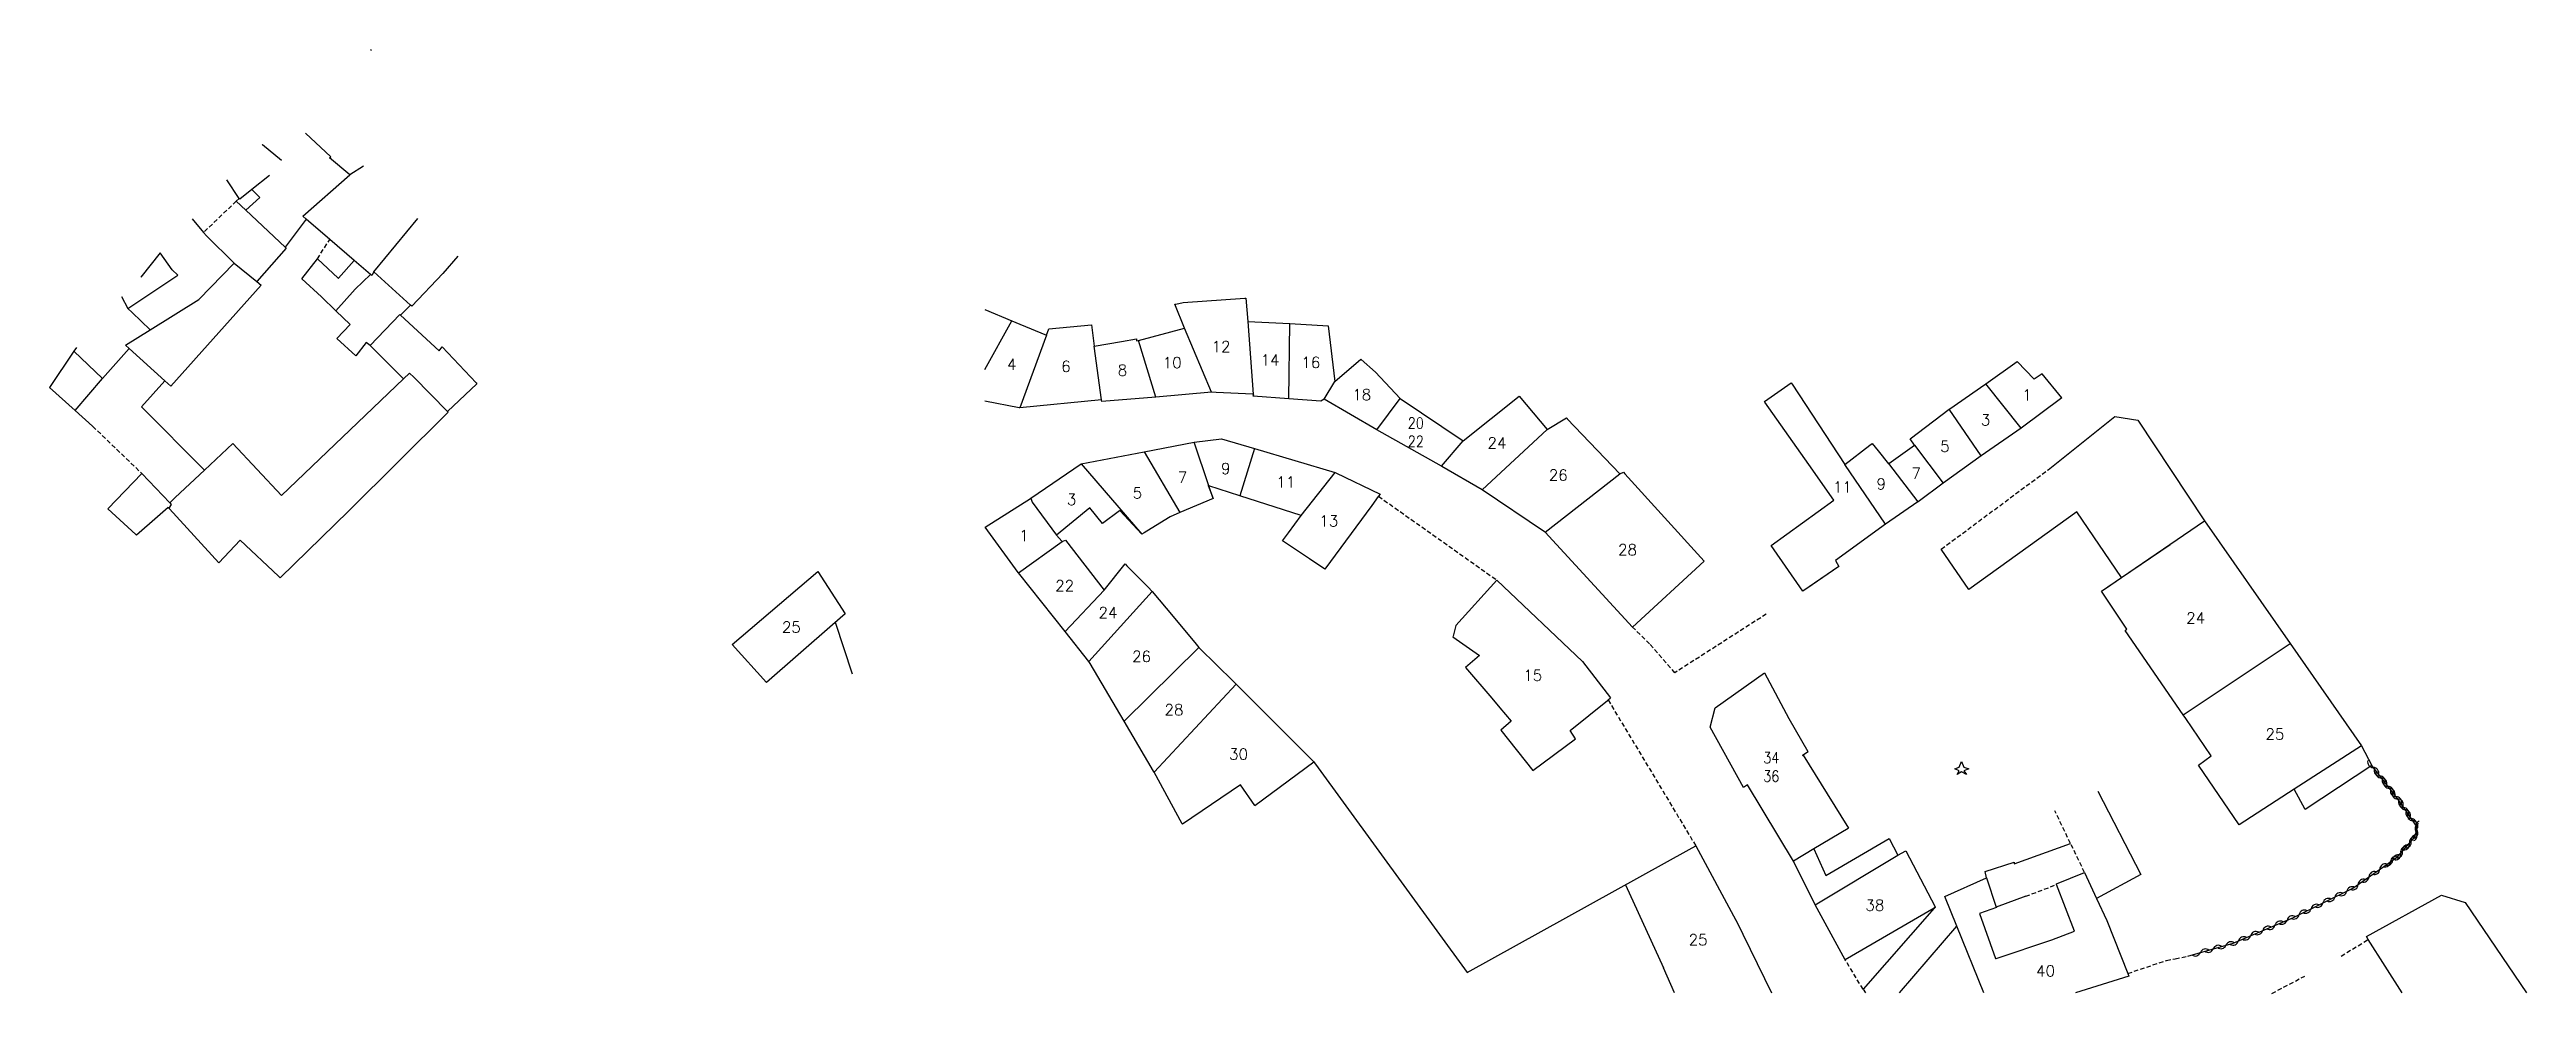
# Model space of a CAD drawing. Header units: millimetres. Extents: x 81015 to 82001, y 144000 to 145000.
# Drawn here: x 81015.5 to 81296, y 143999.9 to 144106.8 of the extents above; entities that cross this region are included whole.
import ezdxf
from ezdxf.enums import TextEntityAlignment as Align

# ---------------------------------------------------------------- set-up
doc = ezdxf.new("R2010")
doc.units = ezdxf.units.MM
doc.linetypes.add('DASHED', pattern=[0.75, 0.5, -0.25])
doc.layers.get('0').update_dxf_attribs({"linetype": 'CONTINUOUS'})
for name, color, linetype in [('W0014', 7, 'CONTINUOUS'), ('W0017', 7, 'CONTINUOUS'), ('W0100', 7, 'CONTINUOUS'), ('W0101', 7, 'CONTINUOUS'), ('W0104', 1, 'CONTINUOUS'), ('W0112', 1, 'DASHED'), ('W0303', 7, 'CONTINUOUS'), ('W0310', 3, 'CONTINUOUS'), ('W0991', 7, 'CONTINUOUS'), ('W1102', 7, 'CONTINUOUS')]:
    doc.layers.add(name, color=color, linetype=linetype)
doc.styles.get("Standard").update_dxf_attribs({"font": 'romans.shx', "width": 0.85})

msp = doc.modelspace()

# ---------------------------------------------------------------- texts
at = {"layer": 'W0991'}
for s, p in [('4', (81124.44, 144071.15)), ('6', (81130.58, 144070.92)), ('10', (81142.61, 144071.34)), ('12', (81148.14, 144073.16)), ('14', (81153.69, 144071.63)), ('16', (81158.32, 144071.36)), ('8', (81136.98, 144070.48)), ('18', (81164.07, 144067.72)), ('1', (81239.42, 144067.69)), ('3', (81234.73, 144064.86)), ('24', (81179.39, 144062.25)), ('5', (81230.12, 144061.87)), ('7', (81143.79, 144058.35)), ('9', (81148.67, 144059.35)), ('11', (81155.48, 144057.82)), ('26', (81186.33, 144058.61)), ('11', (81218.51, 144057.26)), ('9', (81222.91, 144057.61)), ('7', (81226.86, 144058.8)), ('3', (81131.22, 144055.85)), ('5', (81138.67, 144056.59)), ('1', (81125.82, 144051.77)), ('13', (81160.35, 144053.43)), ('28', (81194.18, 144050.17)), ('28', (81194.18, 144050.17)), ('22', (81130.43, 144046.09)), ('24', (81135.34, 144043.05)), ('25', (81099.48, 144041.41)), ('24', (81258.52, 144042.45)), ('26', (81139.14, 144038.09)), ('15', (81183.44, 144035.95)), ('28', (81142.81, 144032.05)), ('25', (81267.5, 144029.3)), ('30', (81150.12, 144027.03)), ('38', (81222.19, 144009.93)), ('25', (81202.17, 144006.03)), ('40', (81241.52, 144002.5))]:
    msp.add_text(s, height=1.25, dxfattribs=at).set_placement(p, align=Align.MIDDLE_CENTER)
at = {"layer": 'W0991', "char_height": 1.25, "attachment_point": 5}
for s, insert in [('20\\P22', (81170.2, 144063.46)), ('34\\P36', (81210.46, 144025.58))]:
    msp.add_mtext(s, dxfattribs=dict(at, insert=insert))

# ---------------------------------------------------------------- blocks, each defined once
blk = doc.blocks.new('T303')
for p, q in [((-0.77, 0), (-0.28, 0.21)), ((-0.28, -0.21), (-0.77, 0)), ((-0.28, 0.21), (0, 0.83)), ((0, 0.83), (0.28, 0.21)), ((0.28, 0.21), (0.83, 0)), ((0.83, 0), (0.28, -0.21)), ((-0.49, -0.63), (-0.28, -0.21)), ((0, -0.35), (-0.49, -0.63)), ((0.56, -0.63), (0, -0.35)), ((0.28, -0.21), (0.56, -0.63))]:
    blk.add_line(p, q)
blk = doc.blocks.new('t310o')
at = {"color": 0, "linetype": 'Continuous'}
for centre, start, end in [((-0.5, 0.38), 216.8699, 323.1304), ((0.5, -0.37), 36.8699, 143.1303)]:
    blk.add_arc(centre, 0.625, start, end, dxfattribs=at)

# ---------------------------------------------------------------- linework, layer by layer
at = {"layer": 'W0014'}
msp.add_lwpolyline([(81220.85, 144000.42), (81221.13, 144000)], dxfattribs=at)
at = {"layer": 'W0017'}
for points in [[(81229.02, 144009.76), (81228.89, 144009.61), (81220.85, 144000.42)], [(81224.99, 144000), (81231.47, 144007.58)]]:
    msp.add_lwpolyline(points, dxfattribs=at)
at = {"layer": 'W0100'}
msp.add_lwpolyline([(81106.42, 144036.07), (81104.47, 144041.93)], dxfattribs=at)
at = {"layer": 'W0101'}
for points in [[(81049.46, 144092.59), (81047.19, 144094.51), (81047.32, 144094.63), (81044.45, 144097.3)], [(81041.72, 144094.22), (81039.57, 144095.98), (81039.53, 144096.01)], [(81040.38, 144092.53), (81038.37, 144090.92), (81037.03, 144089.84), (81036.95, 144089.93), (81035.55, 144092.03)], [(81052.19, 144081.6), (81051.95, 144081.21), (81051.81, 144081.33), (81049.98, 144082.91), (81047.2, 144085.29), (81044.54, 144087.58), (81044.15, 144087.92), (81049.46, 144092.59)], [(81027.98, 144083.76), (81027.98, 144083.76), (81025.82, 144081), (81025.82, 144081), (81025.82, 144081)], [(81061.69, 144083.38), (81059.99, 144081.42), (81056.51, 144077.73), (81056.36, 144077.86), (81052.19, 144081.6)], [(81121.39, 144077.37), (81124.44, 144076.08)], [(81143.99, 144075.25), (81142.91, 144077.94), (81143.01, 144077.96), (81143.85, 144078.13), (81150.84, 144078.63), (81150.96, 144078.64), (81151.19, 144076.01)], [(81124.44, 144076.08), (81125.36, 144075.7), (81128.37, 144074.43)], [(81128.37, 144074.43), (81128.62, 144075.17), (81133.46, 144075.61), (81133.79, 144073.19)], [(81138.8, 144073.86), (81143.99, 144075.25)], [(81151.19, 144076.01), (81155.92, 144075.75)], [(81155.92, 144075.75), (81160.26, 144075.5), (81161.04, 144069.21)], [(81018.51, 144073.05), (81018.23, 144072.63), (81015.47, 144068.54)], [(81133.79, 144073.19), (81136.88, 144073.73), (81138.55, 144074.02), (81138.55, 144073.97), (81138.57, 144073.8), (81138.8, 144073.86)], [(81161.04, 144069.21), (81163.98, 144071.72), (81164.03, 144071.68), (81165.62, 144070.27)], [(81234.77, 144068.94), (81238.31, 144071.46)], [(81168.43, 144067.29), (81165.62, 144070.27)], [(81214.04, 144045.47), (81210.45, 144050.64), (81217.55, 144055.77), (81214.7, 144059.81), (81209.74, 144066.86), (81209.68, 144066.93), (81212.71, 144069.05), (81212.81, 144068.9), (81218.79, 144059.81)], [(81230.62, 144066.07), (81230.68, 144066.11), (81234.65, 144068.85), (81234.77, 144068.94)], [(81015.47, 144068.54), (81018.36, 144065.93), (81020.33, 144064.16), (81020.36, 144064.13)], [(81125.35, 144066.23), (81125.27, 144066.24), (81121.39, 144066.97)], [(81134.59, 144067.13), (81125.35, 144066.23)], [(81140.74, 144067.43), (81134.65, 144066.95), (81134.59, 144067.13)], [(81147.08, 144067.98), (81140.74, 144067.43)], [(81151.8, 144067.67), (81151.79, 144067.78), (81151.73, 144067.78), (81147.58, 144067.96), (81147.08, 144067.98)], [(81155.83, 144067.24), (81151.79, 144067.54), (81151.8, 144067.67)], [(81159.81, 144067.19), (81159.45, 144066.97), (81155.83, 144067.24)], [(81165.79, 144063.72), (81159.81, 144067.19)], [(81168.43, 144067.29), (81175.57, 144062.5)], [(81175.57, 144062.5), (81181.9, 144067.55)], [(81181.9, 144067.55), (81185.07, 144063.79)], [(81226.66, 144061.99), (81226.17, 144062.72), (81230.62, 144066.07)], [(81243.35, 144067.35), (81238.77, 144063.91)], [(81173.1, 144059.62), (81165.79, 144063.72)], [(81185.07, 144063.79), (81187.25, 144065.09), (81187.33, 144065), (81187.36, 144064.97), (81193.3, 144058.74)], [(81238.77, 144063.91), (81234.23, 144060.78)], [(81132.31, 144059.9), (81139.43, 144061.26)], [(81132.31, 144059.9), (81139.43, 144061.26)], [(81139.43, 144061.26), (81145.1, 144062.33)], [(81145.1, 144062.33), (81148.21, 144062.72), (81151.95, 144061.61)], [(81151.95, 144061.61), (81161.07, 144058.91)], [(81218.79, 144059.81), (81221.62, 144061.98), (81221.9, 144062.19), (81222.57, 144061.34), (81223.72, 144059.9), (81223.76, 144059.93)], [(81223.76, 144059.93), (81226.66, 144061.99)], [(81234.23, 144060.78), (81229.94, 144057.68)], [(81126.6, 144056), (81132.31, 144059.9)], [(81150.26, 144056.28), (81146.76, 144057.41), (81146.68, 144057.43), (81147.24, 144055.97)], [(81161.07, 144058.91), (81161.16, 144058.88), (81166.16, 144056.46)], [(81177.73, 144056.95), (81173.15, 144059.6), (81173.1, 144059.62)], [(81193.3, 144058.74), (81193.71, 144058.93), (81193.87, 144058.75), (81202.86, 144048.88), (81194.74, 144041.41)], [(81229.94, 144057.68), (81227.09, 144055.6)], [(81125.21, 144047.55), (81125.18, 144047.59), (81121.41, 144052.72), (81126.56, 144055.97), (81126.6, 144056)], [(81139.17, 144051.93), (81136.69, 144054.61), (81136.65, 144054.58), (81134.72, 144053.13), (81133.3, 144054.91), (81129.51, 144051.8)], [(81147.24, 144055.97), (81143.49, 144054.37)], [(81157.2, 144054.03), (81150.26, 144056.28)], [(81166.16, 144056.46), (81165.98, 144056.21), (81165.95, 144056.18), (81165.21, 144055.17), (81159.89, 144047.96), (81158.16, 144049.12), (81155.11, 144051.16), (81155.78, 144052.07), (81157.2, 144054.03)], [(81184.84, 144052.14), (81184.79, 144052.18), (81177.73, 144056.95)], [(81227.09, 144055.6), (81227.05, 144055.58), (81223.4, 144053.04)], [(81129.51, 144051.8), (81130.1, 144051.15), (81130.16, 144051.08)], [(81143.49, 144054.37), (81142.38, 144053.89), (81142.18, 144053.77), (81139.44, 144052.09), (81139.17, 144051.93)], [(81194.74, 144041.41), (81184.84, 144052.14)], [(81223.4, 144053.04), (81217.72, 144048.93), (81218.11, 144048.26), (81214.04, 144045.47)], [(81223.4, 144053.04), (81217.72, 144048.93), (81218.11, 144048.26), (81214.48, 144045.77)], [(81257.09, 144031.48), (81250.52, 144041.04), (81250.71, 144041.17), (81247.86, 144045.47), (81250.13, 144047.02), (81259.51, 144053.43)], [(81259.51, 144053.43), (81269.21, 144039.57)], [(81130.16, 144051.08), (81130.51, 144051.26), (81134.9, 144045.57)], [(81248.3, 144045.77), (81250.13, 144047.02), (81255.62, 144050.77)], [(81102.47, 144047.69), (81105.58, 144042.9)], [(81130.48, 144040.92), (81125.21, 144047.55)], [(81134.9, 144045.57), (81137.27, 144048.56), (81137.47, 144048.36), (81139.89, 144045.91), (81140.35, 144045.43)], [(81179.39, 144046.72), (81174.75, 144041.59), (81174.43, 144040.37), (81174.41, 144040.3), (81177.41, 144038.21), (81175.84, 144036.85), (81178.8, 144033.37), (81179.73, 144032.27), (81181.01, 144030.77), (81179.84, 144029.73), (81183.46, 144025.18), (81188.27, 144028.77), (81187.69, 144029.69), (81191.9, 144033.1), (81191.98, 144033.16), (81192.26, 144033.39)], [(81179.39, 144046.72), (81189.08, 144037.51), (81192.26, 144033.39)], [(81140.35, 144045.43), (81142.71, 144042.61), (81145.34, 144039.46), (81145.64, 144039.11)], [(81105.58, 144042.9), (81104.15, 144041.66), (81096.68, 144035.12), (81092.79, 144039.44)], [(81133.17, 144037.53), (81130.48, 144040.92)], [(81145.64, 144039.11), (81145.69, 144039.04), (81149.56, 144035.25), (81149.85, 144034.96)], [(81269.21, 144039.57), (81277.32, 144027.98)], [(81137.17, 144030.75), (81133.32, 144037.28), (81133.17, 144037.53)], [(81149.85, 144034.96), (81149.92, 144034.89), (81158.64, 144026.17)], [(81212.99, 144014.92), (81207.77, 144023.57), (81207.32, 144023.25), (81203.54, 144030.08), (81204.12, 144032.29), (81209.68, 144036.23)], [(81209.68, 144036.23), (81212.46, 144031.08), (81214.61, 144027.34), (81214.64, 144027.28), (81214.01, 144026.89), (81214.07, 144026.91), (81216.78, 144022.54), (81219.19, 144018.65), (81219.16, 144018.63), (81215.28, 144016.3), (81212.99, 144014.92)], [(81140.55, 144024.99), (81140.49, 144025.1), (81137.17, 144030.75)], [(81277.32, 144027.98), (81269.67, 144023.05), (81263.43, 144019.03), (81258.83, 144025.8), (81260.28, 144026.85), (81257.39, 144031.05), (81257.09, 144031.48)], [(81143.76, 144019.1), (81143.73, 144019.15), (81140.55, 144024.99)], [(81158.64, 144026.17), (81158.8, 144025.95), (81158.83, 144025.91), (81176, 144002.33), (81201.16, 144016.22)], [(81201.16, 144016.22), (81201.91, 144016.64)], [(81201.91, 144016.64), (81206.44, 144008.25), (81206.43, 144008.28), (81210.48, 144000)], [(81215.44, 144009.97), (81224.79, 144015.58), (81225.68, 144016.1), (81229.02, 144009.76), (81229.05, 144009.7), (81228.89, 144009.61), (81218.83, 144003.76)], [(81234.53, 144000), (81231.47, 144007.58), (81230.12, 144010.93), (81234.85, 144013.04), (81235.94, 144009.7), (81235.95, 144009.67), (81234.05, 144008.99), (81235.86, 144003.9), (81235.91, 144003.92)], [(81242.23, 144006.03), (81244.79, 144006.98), (81242.77, 144012.27), (81242.75, 144012.34), (81245.94, 144013.63), (81247.3, 144010.71), (81248.46, 144008.21), (81250.84, 144002.21), (81250.96, 144001.92)], [(81218.83, 144003.76), (81215.44, 144009.97)], [(81277.85, 144006.39), (81286.35, 144011.06), (81289.05, 144010.25), (81295.98, 144000)], [(81235.91, 144003.92), (81242.23, 144006.03)], [(81281.91, 144000), (81278.06, 144006.05), (81277.85, 144006.39)], [(81199.51, 144000), (81198.27, 144002.84)], [(81250.96, 144001.92), (81244.91, 144000)]]:
    msp.add_lwpolyline(points, dxfattribs=at)
msp.add_lwpolyline([(81052.19, 144081.6), (81052.19, 144081.6)], close=True, dxfattribs=at)
msp.add_lwpolyline([(81052.19, 144081.6), (81052.19, 144081.6)], close=True, dxfattribs=at)
at = {"layer": 'W0104'}
for points in [[(81036.62, 144089.62), (81037.69, 144088.61)], [(81037.69, 144088.61), (81039.28, 144090.04), (81038.37, 144090.92)], [(81037.69, 144088.61), (81042.14, 144084.41)], [(81031.61, 144087.62), (81032.91, 144086.07), (81033.23, 144085.69), (81036.37, 144082.61)], [(81044.54, 144087.58), (81042.14, 144084.41)], [(81024.33, 144077.47), (81030.01, 144081.24), (81029.37, 144081.83), (81027.98, 144083.76)], [(81042.14, 144084.41), (81042.26, 144084.3), (81038.93, 144080.54)], [(81047.88, 144077.21), (81046.27, 144078.78), (81044.04, 144080.81), (81045.8, 144083.08), (81048.17, 144080.9), (81048.2, 144080.88), (81049.98, 144082.91)], [(81047.88, 144077.21), (81050.09, 144079.67), (81051.81, 144081.33)], [(81023.6, 144078.84), (81024.33, 144077.47), (81024.81, 144077), (81026.85, 144075.04)], [(81051.76, 144073.26), (81051.34, 144073.6), (81050.14, 144072.09), (81048.01, 144074.08), (81049.52, 144075.65), (81047.88, 144077.21)], [(81056.36, 144077.86), (81055.23, 144076.71)], [(81055.54, 144069.49), (81051.76, 144073.26), (81055.13, 144076.8), (81055.23, 144076.71), (81059.61, 144072.66)], [(81021.47, 144069.53), (81018.23, 144072.63)], [(81024.48, 144072.94), (81021.47, 144069.53)], [(81059.61, 144072.66), (81059.94, 144073.14), (81063.78, 144069.05), (81063.87, 144068.95), (81060.55, 144065.79)], [(81059.61, 144072.66), (81059.61, 144072.66)], [(81018.36, 144065.93), (81021.47, 144069.53)], [(81028.52, 144069.28), (81025.88, 144066.32)], [(81029.08, 144055.48), (81029.71, 144056.07), (81033.01, 144059.16), (81036.24, 144062.19), (81041.73, 144056.31), (81055.54, 144069.49), (81056.24, 144070.16), (81056.71, 144069.69), (81060.55, 144065.79), (81060.6, 144065.73), (81049.31, 144054.54), (81046.27, 144051.53), (81041.58, 144047), (81041.38, 144047.18), (81037.07, 144051.23), (81034.64, 144048.69), (81029.04, 144054.79), (81028.96, 144054.88)], [(81025.88, 144066.32), (81033.01, 144059.16)], [(81241.82, 144059.22), (81249.37, 144065.24), (81251.97, 144064.81), (81259.51, 144053.43)], [(81028.96, 144054.88), (81028.89, 144054.96), (81027.7, 144053.9), (81025.33, 144051.8), (81025.25, 144051.87), (81022.08, 144054.8), (81025.91, 144058.8), (81029.08, 144055.48)], [(81250.13, 144047.02), (81245.07, 144054.45), (81232.84, 144045.65), (81229.7, 144050.23)], [(81277.32, 144027.98), (81278.46, 144025.73), (81270.93, 144020.77), (81269.67, 144023.05)], [(81247.45, 144022.83), (81252.32, 144013.41), (81247.3, 144010.71)], [(81215.28, 144016.3), (81216.65, 144013.28), (81223.82, 144017.48), (81224.79, 144015.58)], [(81234.85, 144013.04), (81234.67, 144013.73), (81237.95, 144014.79), (81237.98, 144014.61), (81244.35, 144016.93)], [(81215.44, 144009.97), (81212.99, 144014.92)], [(81239.27, 144010.94), (81235.94, 144009.7)]]:
    msp.add_lwpolyline(points, dxfattribs=at)
msp.add_lwpolyline([(81029.19, 144068.67), (81028.52, 144069.28), (81024.48, 144072.94), (81024.07, 144073.31), (81026.85, 144075.04), (81032.39, 144078.49), (81036.37, 144082.61), (81038.93, 144080.54), (81039.44, 144080.12)], close=True, dxfattribs=at)
at = {"layer": 'W0112'}
for points in [[(81036.95, 144089.93), (81036.62, 144089.62), (81032.91, 144086.07)], [(81045.8, 144083.08), (81047.2, 144085.29)], [(81020.36, 144064.13), (81025.91, 144058.8)], [(81229.7, 144050.23), (81241.82, 144059.22)], [(81229.7, 144050.23), (81241.82, 144059.22)], [(81165.98, 144056.21), (81179.39, 144046.72)], [(81209.89, 144042.88), (81199.55, 144036.25), (81196.67, 144039.51), (81194.74, 144041.41)], [(81191.98, 144033.16), (81201.91, 144016.64)], [(81245.94, 144013.63), (81244.35, 144016.93), (81242.57, 144020.62)], [(81239.27, 144010.94), (81242.77, 144012.27)], [(81250.84, 144002.21), (81255.2, 144003.68), (81256.21, 144003.88), (81257.62, 144004.17)], [(81275, 144004.18), (81278.06, 144006.05)], [(81220.85, 144000.42), (81218.83, 144003.76)], [(81267.16, 143999.95), (81270.87, 144001.91)]]:
    msp.add_lwpolyline(points, dxfattribs=at)
at = {"layer": 'W0310'}
for points in [[(81257.62, 144004.17), (81262.76, 144005.63), (81269.6, 144008.56), (81276.31, 144011.85), (81279.84, 144014.32), (81281.43, 144015.44), (81283.31, 144017.59), (81283.64, 144018.72), (81282.47, 144020.41), (81281.47, 144021.89), (81278.46, 144025.73)], [(81279.62, 144014.17), (81279.84, 144014.32), (81281.43, 144015.44), (81283.31, 144017.59), (81283.64, 144018.72), (81282.47, 144020.41), (81281.47, 144021.89), (81278.46, 144025.73)]]:
    msp.add_lwpolyline(points, dxfattribs=at)
at = {"layer": 'W1102'}
for points in [[(81051.85, 144106.66), (81051.94, 144106.77)], [(81051.04, 144093.59), (81049.46, 144092.59)], [(81052.19, 144081.6), (81057.19, 144087.66)], [(81121.39, 144070.56), (81124.44, 144076.08)], [(81128.37, 144074.43), (81125.35, 144066.23)], [(81147.08, 144067.98), (81143.99, 144075.25)], [(81151.19, 144076.01), (81151.79, 144067.78), (81151.8, 144067.67)], [(81155.83, 144067.24), (81155.92, 144075.75)], [(81134.59, 144067.13), (81133.79, 144073.19)], [(81140.74, 144067.43), (81138.8, 144073.86)], [(81243.35, 144067.35), (81241.13, 144070.08), (81240.24, 144069.46), (81238.31, 144071.46)], [(81159.81, 144067.19), (81161.04, 144069.21)], [(81238.77, 144063.91), (81234.77, 144068.94)], [(81165.79, 144063.72), (81168.43, 144067.29)], [(81234.23, 144060.78), (81230.62, 144066.07)], [(81177.73, 144056.95), (81185.07, 144063.79)], [(81139.43, 144061.26), (81143.49, 144054.37)], [(81147.24, 144055.97), (81146.76, 144057.41), (81145.1, 144062.33)], [(81151.95, 144061.61), (81150.26, 144056.28)], [(81173.1, 144059.62), (81175.57, 144062.5)], [(81226.66, 144061.99), (81229.94, 144057.68)], [(81132.31, 144059.9), (81139.17, 144051.93)], [(81157.2, 144054.03), (81161.07, 144058.91)], [(81184.84, 144052.14), (81193.3, 144058.74)], [(81223.4, 144053.04), (81218.79, 144059.81)], [(81223.4, 144053.04), (81218.79, 144059.81)], [(81227.09, 144055.6), (81223.76, 144059.93)], [(81029.08, 144055.48), (81029.24, 144055.29), (81028.96, 144054.88)], [(81126.6, 144056), (81126.76, 144055.55), (81129.51, 144051.8)], [(81125.21, 144047.55), (81130.16, 144051.08)], [(81092.79, 144039.44), (81102.47, 144047.69)], [(81130.48, 144040.92), (81134.9, 144045.57)], [(81133.17, 144037.53), (81140.35, 144045.43)], [(81137.17, 144030.75), (81145.64, 144039.11)], [(81257.09, 144031.48), (81269.21, 144039.57)], [(81140.55, 144024.99), (81149.85, 144034.96)], [(81151.97, 144021.22), (81158.64, 144026.17)], [(81151.97, 144021.22), (81150.36, 144023.54), (81143.76, 144019.1)], [(81193.96, 144012.25), (81198.27, 144002.84)]]:
    msp.add_lwpolyline(points, dxfattribs=at)

# ---------------------------------------------------------------- block references
at = {"layer": 'W0303'}
msp.add_blockref('T303', (81232, 144025.36), dxfattribs=at)
at = {"layer": 'W0310'}
for p, rotation in [((81278.63, 144025.52), 128.0265185275432), ((81279.37, 144024.57), 128.0265185275432), ((81279.55, 144024.34), 128.0265185275432), ((81280.29, 144023.39), 128.0265185275432), ((81280.47, 144023.16), 128.0265185275432), ((81281.22, 144022.21), 128.0265185275432), ((81281.4, 144021.97), 128.0265185275432), ((81282.08, 144020.98), 124.1881244703519), ((81282.25, 144020.74), 124.1881244703519), ((81282.93, 144019.75), 124.8135221220651), ((81283.1, 144019.5), 124.8135221220651), ((81283.49, 144018.2), 73.61592108773567), ((81283.57, 144018.48), 73.61592108773567), ((81280.6, 144014.86), 35.06450975942619), ((81280.84, 144015.03), 35.06450975942619), ((81281.75, 144015.81), 48.80087695134019), ((81281.95, 144016.03), 48.80087695134019), ((81282.74, 144016.94), 48.80087695134019), ((81282.93, 144017.16), 48.80087695134019), ((81276.92, 144012.27), 35.0552244637167), ((81278.15, 144013.14), 35.0552244637167), ((81279.37, 144014), 35.0552244637167), ((81271.59, 144009.53), 26.11931203525662), ((81272.94, 144010.19), 26.11931203525662), ((81274.28, 144010.85), 26.11931203525662), ((81275.63, 144011.51), 26.11931203525662), ((81264.74, 144006.48), 23.20364885039036), ((81266.12, 144007.07), 23.20364885039036), ((81267.5, 144007.66), 23.20364885039036), ((81268.88, 144008.25), 23.20364885039036), ((81270.24, 144008.87), 26.11931203525662), ((81259.06, 144004.58), 15.82177107805558), ((81260.51, 144004.99), 15.82177107805558), ((81261.95, 144005.4), 15.82177107805558), ((81263.36, 144005.88), 23.20364885039036)]:
    msp.add_blockref('t310o', p, dxfattribs=dict(at, rotation=rotation))

msp.set_redraw_order([(e.dxf.handle, doc.entitydb.next_handle()) for e in msp.query("TEXT MTEXT ATTDEF DIMENSION ARC_DIMENSION")])  # texts and dimensions are drawn at this point

doc.saveas('drawing.dxf')
